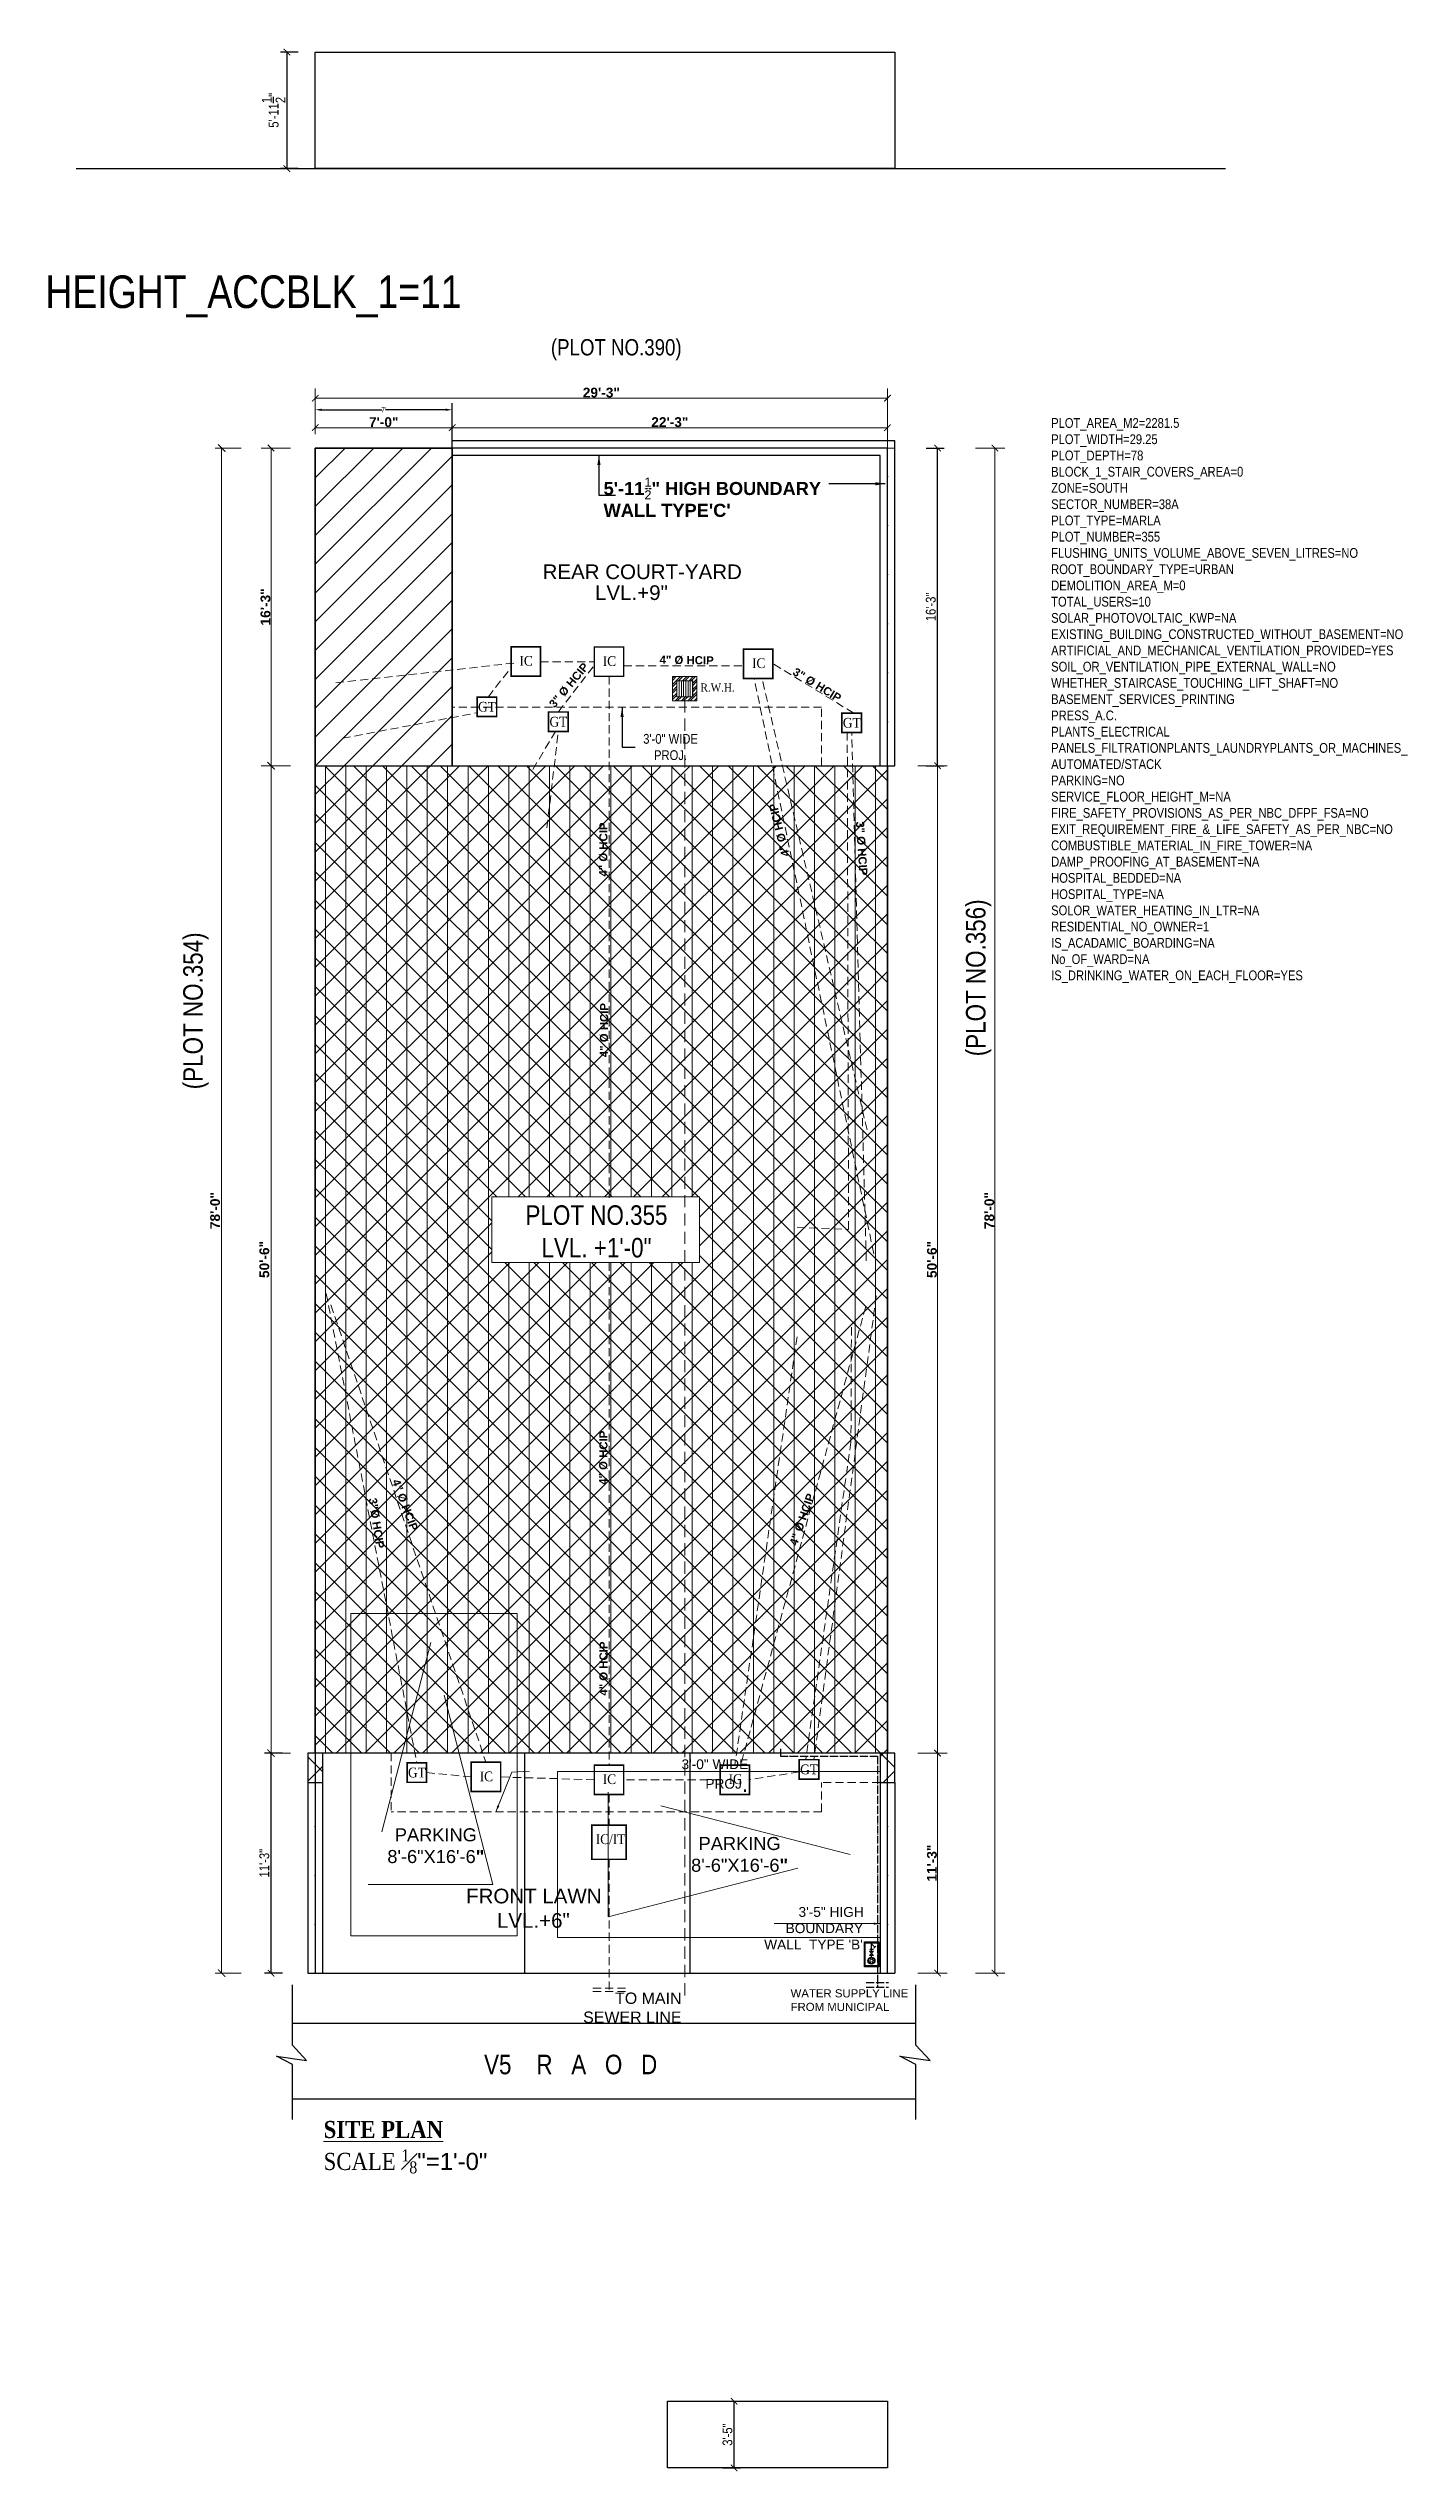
# Model space of a CAD drawing. Header units: feet. Extents: x 12125 to 16886, y -11859 to -10215.
# Drawn here: x 12125 to 12959, y -11859 to -10372 of the extents above; entities that cross this region are included whole.
import ezdxf

# ---------------------------------------------------------------- set-up
doc = ezdxf.new("R2010")
doc.units = ezdxf.units.FT
doc.header["$MEASUREMENT"] = 0
doc.header["$PDMODE"] = 2
for name, pattern in [('ACAD_ISO03W100', [30, 12, -18]), ('ACAD_ISO04W100', [30, 24, -3, 0, -3]), ('DASHED', [0.75, 0.5, -0.25]), ('HIDDEN', [0.375, 0.25, -0.125]), ('HIDDEN2', [0.1875, 0.125, -0.0625])]:
    doc.linetypes.add(name, pattern=pattern)
doc.layers.get('0').update_dxf_attribs({"lineweight": 30})
doc.layers.add('ACCBLK_1', color=7, linetype='Continuous')
doc.layers.add('ACCBLK_1_DIST_BOUNDARY', color=7, linetype='Continuous')
for name, color, linetype, plot in [('BLK_1_COVERED_AREA', 140, 'Continuous', False), ('BLK_1_LVL_0_BLDG_FOOT_PRINT', 1, 'Continuous', False), ('BLK_1_LVL_0_FRONT_SETBACK', 2, 'Continuous', False), ('BLK_1_LVL_0_REAR_SETBACK', 11, 'Continuous', False), ('COMPOUNDWALL', 4, 'Continuous', False), ('PLAN_INFO', 1, 'Continuous', False), ('PLOT_BOUNDARY', 70, 'Continuous', False)]:
    doc.layers.add(name, color=color, linetype=linetype, plot=plot)
for name, color, linetype, lineweight in [('BOUNDARY', 181, 'Continuous', 25), ('center line', 253, 'ACAD_ISO04W100', 5), ('CWS', 94, 'Continuous', 9), ('DIM 01', 7, 'Continuous', 9), ('dimensiom', 35, 'Continuous', 25), ('DOTTED', 15, 'DASHED', 18), ('HATCH', 9, 'Continuous', 20), ('OPEN_PARKING', 7, 'Continuous', 0), ('P-SOIL', 6, 'Continuous', 18), ('P-STORM', 60, 'Continuous', 13), ('P-TEXT', 7, 'Continuous', 13), ('P-WASTE', 130, 'Continuous', 18), ('PL-C.W.S', 90, 'ACAD_ISO04W100', 25), ('PROJ', 30, 'ACAD_ISO03W100', 13), ('pub health ser', 22, 'Continuous', 30), ('SANTRY TEXT', 174, 'Continuous', 9), ('TEXT', 7, 'Continuous', 30), ('TITLE', 5, 'Continuous', 30), ('WALL', 10, 'Continuous', 30), ('WINDOW', 150, 'Continuous', 20)]:
    doc.layers.add(name, color=color, linetype=linetype, lineweight=lineweight)
doc.styles.add('AR. FOOT', font='arialbd.ttf')
doc.styles.add('AR. TEXT 01', font='arialbd.ttf')
doc.styles.add('p.h tex', font='techb___.ttf')
doc.styles.add('PLU', font='times.ttf', dxfattribs={"width": 0.9})
doc.styles.get("Standard").update_dxf_attribs({"font": 'ARIALN.TTF'})
doc.styles.add('TITLE TXT', font='arial.ttf', dxfattribs={"height": 6})
doc.dimstyles.new('DIM 50', dxfattribs={"dimtxt": 6, "dimasz": 3, "dimexe": 6, "dimexo": 4, "dimgap": 0.3125, "dimtad": 1, "dimzin": 3, "dimdsep": 46, "dimlunit": 4, "dimtxsty": 'AR. TEXT 01', "dimblk": 'DOT', "dimcen": 0.09, "dimclrd": 256, "dimclre": 256, "dimclrt": 256, "dimazin": 0, "dimtfac": 0.8, "dimtofl": 0, "dimtmove": 1, "dimatfit": 3, "dimfxl": 6, "dimfxlon": 1, "dimfrac": 1, "dimtolj": 1, "dimtzin": 0, "dimlwd": -1, "dimlwe": -1, "dimarcsym": 1})
doc.dimstyles.get("Standard").update_dxf_attribs({"dimtxt": 6, "dimasz": 4, "dimexe": 4, "dimexo": 4, "dimgap": 1, "dimtad": 1, "dimdec": 1, "dimzin": 3, "dimdsep": 46, "dimlunit": 4, "dimtxsty": 'Standard', "dimblk": 'ARCHTICK', "dimcen": 0.09, "dimadec": 0, "dimazin": 0, "dimtfac": 1.005, "dimtdec": 1, "dimtofl": 0, "dimtmove": 2, "dimatfit": 3, "dimfxl": 4, "dimfxlon": 1, "dimtolj": 1, "dimtzin": 0, "dimarcsym": 0})
doc.dimstyles.new('STANDARD$0', dxfattribs={"dimscale": 0, "dimtxt": 3, "dimasz": 4, "dimexe": 4, "dimexo": 4, "dimgap": 0, "dimtad": 0, "dimdec": 1, "dimlfac": -1, "dimrnd": 0.5, "dimzin": 0, "dimdsep": 46, "dimlunit": 4, "dimtxsty": 'Standard', "dimcen": 0.09375, "dimdle": 6, "dimclrd": 256, "dimclre": 256, "dimclrt": 256, "dimadec": 0, "dimazin": 0, "dimtfac": 1, "dimtdec": 1, "dimtmove": 0, "dimatfit": 3, "dimldrblk": 'OBLIQUE', "dimfxl": 1, "dimtolj": 1, "dimtzin": 0, "dimlwd": -1, "dimlwe": -1, "dimarcsym": 0})
pattern_1 = [(-135, (-196454.782, 74953.631), (8.83883476, -8.83883476), [])]
pattern_2 = [(90, (-196454.782, 74953.631), (-12.5, 0), [])]

msp = doc.modelspace()

# ---------------------------------------------------------------- texts
at = {"layer": 'ACCBLK_1', "insert": (12123.5, -10511.567), "char_height": 20, "attachment_point": 1}
msp.add_mtext_dynamic_manual_height_columns('HEIGHT_ACCBLK_1=11', width=7.71384, gutter_width=5, heights=[0], dxfattribs=at)
at = {"layer": 'CWS', "linetype": 'HIDDEN', "insert": (12580.577, -11563.393), "char_height": 5, "width": 71.70787, "attachment_point": 1, "style": 'p.h tex'}
msp.add_mtext('{\\fArial|b0|i0|c0|p34;WATER SUPPLY LINE \\PFROM MUNICIPAL }', dxfattribs=at)
at = {"layer": 'HATCH', "insert": (12463.724, -10958.092), "char_height": 5, "width": 69.42303, "attachment_point": 3, "rotation": 89.695412, "style": 'AR. FOOT'}
msp.add_mtext('{\\fArial|b1|i0|c0|p34;4" Ø HCIP}', dxfattribs=at)
at = {"layer": 'P-TEXT', "style": 'PLU', "width": 0.9}
for s, p in [('IC', (12414.28, -10751.093)), ('IC', (12465.375, -10751.255)), ('IC', (12556.921, -10752.515)), ('GT', (12388.891, -10779.286)), ('GT', (12432.713, -10788.46)), ('GT', (12612.658, -10789.108)), ('GT', (12345.937, -11433.367)), ('IC', (12389.91, -11435.756)), ('IC', (12465.375, -11437.446)), ('IC', (12542.588, -11437.446)), ('GT', (12586.479, -11431.447)), ('IC/IT', (12461.098, -11474.292))]:
    msp.add_text(s, height=6, dxfattribs=at).set_placement(p)
at = {"layer": 'P-TEXT', "color": 5, "insert": (12525.34, -10761.99), "char_height": 5, "width": 7.97347, "attachment_point": 1, "style": 'PLU'}
msp.add_mtext('R.W.H.', dxfattribs=at)
at = {"layer": 'P-TEXT', "linetype": 'HIDDEN', "insert": (12513.661, -11565.403), "char_height": 7, "width": 61.20306, "attachment_point": 3, "style": 'p.h tex'}
msp.add_mtext('{\\fArial|b0|i0|c0|p34;TO MAIN \\PSEWER LINE}', dxfattribs=at)
at = {"layer": 'PLAN_INFO', "insert": (12740.404, -10599.113), "char_height": 5.9816, "attachment_point": 1}
msp.add_mtext_dynamic_manual_height_columns('PLOT_AREA_M2=2281.5\\PPLOT_WIDTH=29.25\\PPLOT_DEPTH=78\\PBLOCK_1_STAIR_COVERS_AREA=0\\PZONE=SOUTH\\PSECTOR_NUMBER=38A\\PPLOT_TYPE=MARLA\\PPLOT_NUMBER=355\\PFLUSHING_UNITS_VOLUME_ABOVE_SEVEN_LITRES=NO\\PROOT_BOUNDARY_TYPE=URBAN\\PDEMOLITION_AREA_M=0\\PTOTAL_USERS=10\\PSOLAR_PHOTOVOLTAIC_KWP=NA\\PEXISTING_BUILDING_CONSTRUCTED_WITHOUT_BASEMENT=NO\\PARTIFICIAL_AND_MECHANICAL_VENTILATION_PROVIDED=YES\\PSOIL_OR_VENTILATION_PIPE_EXTERNAL_WALL=NO\\PWHETHER_STAIRCASE_TOUCHING_LIFT_SHAFT=NO\\PBASEMENT_SERVICES_PRINTING PRESS_A.C. PLANTS_ELECTRICAL PANELS_FILTRATIONPLANTS_LAUNDRYPLANTS_OR_MACHINES_ AUTOMATED/STACK PARKING=NO\\PSERVICE_FLOOR_HEIGHT_M=NA\\PFIRE_SAFETY_PROVISIONS_AS_PER_NBC_DFPF_FSA=NO\\PEXIT_REQUIREMENT_FIRE_&_LIFE_SAFETY_AS_PER_NBC=NO\\PCOMBUSTIBLE_MATERIAL_IN_FIRE_TOWER=NA\\PDAMP_PROOFING_AT_BASEMENT=NA\\PHOSPITAL_BEDDED=NA  \\PHOSPITAL_TYPE=NA\\PSOLOR_WATER_HEATING_IN_LTR=NA\\PRESIDENTIAL_NO_OWNER=1\\PIS_ACADAMIC_BOARDING=NA\\PNo_OF_WARD=NA  \\PIS_DRINKING_WATER_ON_EACH_FLOOR=YES', width=89.99066, gutter_width=5, heights=[373.899], dxfattribs=at)
at = {"layer": 'SANTRY TEXT', "ltscale": 12, "char_height": 5, "width": 69.42303, "attachment_point": 3, "style": 'AR. FOOT'}
for s, insert, rotation in [('{\\fArial|b1|i0|c0|p34;3" Ø HCIP}', (12453.25, -10748.719), 50.102184), ('{\\fArial|b1|i0|c0|p34;4" Ø HCIP}', (12533.45, -10745.346), 359.217632), ('{\\fArial|b1|i0|c0|p34;3" Ø HCIP}', (12612.262, -10769.369), 328.335666), ('{\\fArial|b1|i0|c0|p34;4" Ø HCIP}', (12567.262, -10836.428), 103.720429), ('{\\fArial|b1|i0|c0|p34;4" Ø HCIP}', (12463.288, -10847.27), 89.695412), ('{\\fArial|b1|i0|c0|p34;3" Ø HCIP}', (12627.857, -10879.589), 273.896026), ('{\\fArial|b1|i0|c0|p34;4" Ø HCIP}', (12463.285, -11220.579), 89.695412), ('{\\fArial|b1|i0|c0|p34;4" Ø HCIP}', (12352.341, -11280.846), 290.523487), ('3"Ø HCIP', (12331.479, -11292.382), 278.808078), ('{\\fArial|b1|i0|c0|p34;4" Ø HCIP}', (12590.65, -11258.548), 70.7968), ('{\\fArial|b1|i0|c0|p34;4" Ø HCIP}', (12463.388, -11349.972), 89.695412)]:
    msp.add_mtext(s, dxfattribs=dict(at, insert=insert, rotation=rotation))
at = {"layer": 'TEXT', "linetype": 'HIDDEN2'}
for s, insert, char_height, width, attachment_point in [('\\A1;(PLOT NO.390)', (12433.547, -10550.657), 10, 119.45601, 1), ('\\A1;{\\fArial|b1|i0|c0|p34;\\H2x;5\'-11\\fArial|b0|i0|c0|p0;{\\H0.7x;\\S1/2;}\\fArial|b1|i0|c0|p34;" HIGH BOUNDARY WALL TYPE\'C\'}', (12465.872, -10635.607, -0.904), 4, 155.58129, 1), ('\\A1;{\\fArial|b0|i0|c0|p34;REAR COURT-YARD}', (12489.576, -10688.933), 9, 262.31216, 2), ('\\A1;{\\fArial|b0|i0|c0|p34;LVL.+9"}', (12482.958, -10701.76), 9, 100.11875, 2), ('\\A1;{\\fArial|b0|i0|c0|p34;\\H0.8x;PARKING\\P8\'-6"X16\'-6\\fArial|b1|i0|c0|p34;"}', (12362.973, -11464.6), 10, 54.73087, 2), ('\\A1;{\\fArial|b0|i0|c0|p34;\\H0.8x;PARKING\\P8\'-6"X16\'-6\\fArial|b1|i0|c0|p34;"}', (12549.323, -11469.945), 10, 54.73087, 2), ('\\A1;\\pi18.31433;{\\fArial|b0|i0|c0|p34;\\H0.9x;FRONT LAWN\\P\\pi37.2659;LVL.+6"}', (12363.208, -11501.673), 10, 117.68392, 1), ('V5    R   A   O   D', (12392.563, -11603.568), 12, 157.57936, 1)]:
    msp.add_mtext(s, dxfattribs=dict(at, insert=insert, char_height=char_height, width=width, attachment_point=attachment_point))
at = {"layer": 'TEXT', "ltscale": 10, "insert": (12506.944, -10809.059), "char_height": 6, "width": 51.84599, "attachment_point": 8}
msp.add_mtext('\\A1;3\'-0" WIDE PROJ.', dxfattribs=at)
at = {"layer": 'TEXT', "linetype": 'HIDDEN2', "char_height": 12, "width": 147.71007, "attachment_point": 1, "rotation": 90}
for s, insert in [('\\A1;(PLOT NO.356)', (12688.137, -10990.767)), ('\\A1;(PLOT NO.354)', (12208.023, -11011.037))]:
    msp.add_mtext(s, dxfattribs=dict(at, insert=insert))
at = {"layer": 'TEXT'}
for s, insert, char_height, width, attachment_point in [('\\A1;PLOT NO.355\\PLVL. +1\'-0"', (12461.521, -11082.253), 12, 152.44783, 2), ('\\A1;{\\fArial|b0|i0|c0|p34;\\H0.5x;3\'-0" WIDE\\P PROJ\\H1.6666x;.}', (12554.565, -11422.306), 12, 140.97189, 3), ('\\A1;\\pi61.35313,t79.35313;{\\fArial|b0|i0|c0|p34;\\H0.6667x;3\'-5" HIGH \\P\\pi53.47416,t71.47416;BOUNDARY \\P\\pi40.29887,t58.29887;WALL  TYPE \'B\'}', (12524.092, -11512.954), 9, 100.30187, 1)]:
    msp.add_mtext(s, dxfattribs=dict(at, insert=insert, char_height=char_height, width=width, attachment_point=attachment_point))
at = {"layer": 'TITLE', "lineweight": 18, "insert": (12294.157, -11644.208, 0.904), "char_height": 10.5, "width": 151.7545, "attachment_point": 1, "style": 'TITLE TXT'}
msp.add_mtext('\\A1;{\\fGaramond|b1|i0|c0|p18;\\LSITE PLAN \\P\\fGaramond|b0|i0|c0|p18;\\lSCALE {\\H0.7x;\\S1#8;}\\fArial|b0|i0|c0|p0;\\H1.0003x;"=1\'-0"}', dxfattribs=at)

# ---------------------------------------------------------------- blocks, each defined once
blk = doc.blocks.new('_ArchTick')
at = {"color": 0, "linetype": 'ByBlock', "const_width": 0.15}
blk.add_lwpolyline([(-0.5, -0.5), (0.5, 0.5)], dxfattribs=at)
blk = doc.blocks.new('*D390')
at = {"layer": 'COMPOUNDWALL', "color": 0, "lineweight": -2, "transparency": 16777216}
for p, q in [((12278.6, -10374.5), (12267.6, -10374.5)), ((12271.6, -10374.5), (12271.6, -10446)), ((12278.6, -10446), (12267.6, -10446))]:
    blk.add_line(p, q, dxfattribs=at)
at = {"layer": 'Defpoints', "color": 0, "transparency": 16777216}
for p in [(12644.5, -10374.5), (12271.6, -10446), (12289, -10446)]:
    blk.add_point(p, dxfattribs=at)
at = {"layer": 'COMPOUNDWALL', "color": 0, "lineweight": -2, "transparency": 16777216, "xscale": 4, "yscale": 4, "zscale": 4}
for p, rotation in [((12271.6, -10374.5), 90), ((12271.6, -10446), 270)]:
    blk.add_blockref('_ArchTick', p, dxfattribs=dict(at, rotation=rotation))
at = {"layer": 'COMPOUNDWALL', "color": 0, "transparency": 16777216, "insert": (12263.5, -10410.2), "char_height": 6, "attachment_point": 5, "rotation": 90}
blk.add_mtext('\\A1;5\'-11{\\H1.005x;\\S1/2;}"', dxfattribs=at)
blk = doc.blocks.new('*D391')
at = {"layer": 'COMPOUNDWALL', "color": 0, "lineweight": -2, "transparency": 16777216}
for p, q in [((12538.9, -11816.2), (12549.9, -11816.2)), ((12545.9, -11857.2), (12545.9, -11816.2)), ((12538.9, -11857.2), (12549.9, -11857.2))]:
    blk.add_line(p, q, dxfattribs=at)
at = {"layer": 'Defpoints', "color": 0, "transparency": 16777216}
for p in [(12514.7, -11816.2), (12545.9, -11816.2), (12514.7, -11857.2)]:
    blk.add_point(p, dxfattribs=at)
at = {"layer": 'COMPOUNDWALL', "color": 0, "lineweight": -2, "transparency": 16777216, "xscale": 4, "yscale": 4, "zscale": 4}
for p, rotation in [((12545.9, -11816.2), 90), ((12545.9, -11857.2), 270)]:
    blk.add_blockref('_ArchTick', p, dxfattribs=dict(at, rotation=rotation))
at = {"layer": 'COMPOUNDWALL', "color": 0, "transparency": 16777216, "insert": (12541.9, -11836.7), "char_height": 6, "attachment_point": 5, "rotation": 90}
blk.add_mtext('\\A1;3\'-5"', dxfattribs=at)
blk = doc.blocks.new('*D392')
at = {"layer": 'Defpoints', "color": 0, "transparency": 16777216}
for p in [(12289, -10605), (12289, -10613), (12373, -10613)]:
    blk.add_point(p, dxfattribs=at)
at = {"layer": 'DIM 01', "transparency": 16777216}
for p, q in [((12289, -10609), (12289, -10599)), ((12373, -10609), (12373, -10599)), ((12373, -10605), (12289, -10605))]:
    blk.add_line(p, q, dxfattribs=at)
at = {"layer": 'DIM 01', "transparency": 16777216, "xscale": 4, "yscale": 4, "zscale": 4, "rotation": 180}
blk.add_blockref('_ArchTick', (12289, -10605), dxfattribs=at)
at = {"layer": 'DIM 01', "transparency": 16777216, "xscale": 4, "yscale": 4, "zscale": 4}
blk.add_blockref('_ArchTick', (12373, -10605), dxfattribs=at)
at = {"layer": 'DIM 01', "transparency": 16777216, "insert": (12331, -10601.6), "char_height": 6, "attachment_point": 5, "style": 'AR. TEXT 01'}
blk.add_mtext('\\A1;7\'-0"', dxfattribs=at)
blk = doc.blocks.new('_Dot')
at = {"color": 0, "linetype": 'ByBlock', "lineweight": -2}
blk.add_line((-0.5, 0), (-1, 0), dxfattribs=at)
at = {"color": 0, "linetype": 'ByBlock', "const_width": 0.5}
blk.add_lwpolyline([(-0.25, 0, 1), (0.25, 0, 1)], format="xyb", close=True, dxfattribs=at)
blk = doc.blocks.new('*D393')
at = {"layer": 'Defpoints', "color": 0, "transparency": 16777216}
for p in [(12373, -10613), (12640, -10605), (12640, -10617.5)]:
    blk.add_point(p, dxfattribs=at)
at = {"layer": 'DIM 01', "transparency": 16777216}
for p, q in [((12373, -10609), (12373, -10599)), ((12640, -10613.5), (12640, -10599)), ((12373, -10605), (12640, -10605))]:
    blk.add_line(p, q, dxfattribs=at)
at = {"layer": 'DIM 01', "transparency": 16777216, "xscale": 4, "yscale": 4, "zscale": 4, "rotation": 180}
blk.add_blockref('_ArchTick', (12373, -10605), dxfattribs=at)
at = {"layer": 'DIM 01', "transparency": 16777216, "xscale": 4, "yscale": 4, "zscale": 4}
blk.add_blockref('_ArchTick', (12640, -10605), dxfattribs=at)
at = {"layer": 'DIM 01', "transparency": 16777216, "insert": (12506.5, -10601.6), "char_height": 6, "attachment_point": 5, "style": 'AR. TEXT 01'}
blk.add_mtext('\\A1;22\'-3"', dxfattribs=at)
blk = doc.blocks.new('*D394')
at = {"layer": 'Defpoints', "color": 0, "transparency": 16777216}
for p in [(12640, -10586.9), (12289, -10647.8), (12640, -10657.6)]:
    blk.add_point(p, dxfattribs=at)
at = {"layer": 'DIM 01', "transparency": 16777216}
for p, q in [((12289, -10598.9), (12289, -10580.9)), ((12289, -10586.9), (12640, -10586.9)), ((12640, -10598.9), (12640, -10580.9))]:
    blk.add_line(p, q, dxfattribs=at)
at = {"layer": 'DIM 01', "transparency": 16777216, "xscale": 4, "yscale": 4, "zscale": 4, "rotation": 180}
blk.add_blockref('_ArchTick', (12289, -10586.9), dxfattribs=at)
at = {"layer": 'DIM 01', "transparency": 16777216, "xscale": 4, "yscale": 4, "zscale": 4}
blk.add_blockref('_ArchTick', (12640, -10586.9), dxfattribs=at)
at = {"layer": 'DIM 01', "transparency": 16777216, "insert": (12464.5, -10583.5), "char_height": 6, "attachment_point": 5, "style": 'AR. TEXT 01'}
blk.add_mtext('\\A1;29\'-3"', dxfattribs=at)
blk = doc.blocks.new('*D395')
at = {"layer": 'Defpoints', "color": 0, "transparency": 16777216}
for p in [(12331, -10617.5), (12231.6, -11553.5), (12465, -11553.5)]:
    blk.add_point(p, dxfattribs=at)
at = {"layer": 'DIM 01', "transparency": 16777216}
for p, q in [((12243.6, -10617.5), (12227.6, -10617.5)), ((12231.6, -10617.5), (12231.6, -11553.5)), ((12243.6, -11553.5), (12227.6, -11553.5))]:
    blk.add_line(p, q, dxfattribs=at)
at = {"layer": 'DIM 01', "transparency": 16777216, "xscale": 4.5, "yscale": 4.5, "zscale": 4.5}
for p, rotation in [((12231.6, -10617.5), 90), ((12231.6, -11553.5), 270)]:
    blk.add_blockref('_ArchTick', p, dxfattribs=dict(at, rotation=rotation))
at = {"layer": 'DIM 01', "transparency": 16777216, "insert": (12227.6, -11085.5), "char_height": 6, "attachment_point": 5, "rotation": 90, "style": 'AR. TEXT 01'}
blk.add_mtext('\\A1;78\'-0"', dxfattribs=at)
blk = doc.blocks.new('*D396')
at = {"layer": 'BLK_1_LVL_0_FRONT_SETBACK', "color": 0, "lineweight": -2, "transparency": 16777216}
for p, q in [((12268.9, -11418.5), (12257.9, -11418.5)), ((12261.9, -11553.5), (12261.9, -11418.5)), ((12268.9, -11553.5), (12257.9, -11553.5))]:
    blk.add_line(p, q, dxfattribs=at)
at = {"layer": 'Defpoints', "color": 0, "transparency": 16777216}
for p in [(12261.9, -11418.5), (12304.8, -11418.5), (12304.8, -11553.5)]:
    blk.add_point(p, dxfattribs=at)
at = {"layer": 'BLK_1_LVL_0_FRONT_SETBACK', "color": 0, "lineweight": -2, "transparency": 16777216, "xscale": 4, "yscale": 4, "zscale": 4}
for p, rotation in [((12261.9, -11418.5), 90), ((12261.9, -11553.5), 270)]:
    blk.add_blockref('_ArchTick', p, dxfattribs=dict(at, rotation=rotation))
at = {"layer": 'BLK_1_LVL_0_FRONT_SETBACK', "color": 0, "transparency": 16777216, "insert": (12257.8, -11486), "char_height": 6, "attachment_point": 5, "rotation": 90}
blk.add_mtext('\\A1;11\'-3"', dxfattribs=at)
blk = doc.blocks.new('*D397')
at = {"layer": 'Defpoints', "color": 0, "transparency": 16777216}
for p in [(12261.9, -10812.5), (12373, -10812.5), (12314.5, -11418.5)]:
    blk.add_point(p, dxfattribs=at)
at = {"layer": 'DIM 01', "transparency": 16777216}
for p, q in [((12273.9, -10812.5), (12257.9, -10812.5)), ((12261.9, -11418.5), (12261.9, -10812.5)), ((12273.9, -11418.5), (12257.9, -11418.5))]:
    blk.add_line(p, q, dxfattribs=at)
at = {"layer": 'DIM 01', "transparency": 16777216, "xscale": 4.5, "yscale": 4.5, "zscale": 4.5}
for p, rotation in [((12261.9, -10812.5), 90), ((12261.9, -11418.5), 270)]:
    blk.add_blockref('_ArchTick', p, dxfattribs=dict(at, rotation=rotation))
at = {"layer": 'DIM 01', "transparency": 16777216, "insert": (12257.8, -11115.5), "char_height": 6, "attachment_point": 5, "rotation": 90, "style": 'AR. TEXT 01'}
blk.add_mtext('\\A1;{\\fArial|b1|i0|c0|p34;50\'-6"}', dxfattribs=at)
blk = doc.blocks.new('*D398')
at = {"layer": 'Defpoints', "color": 0, "transparency": 16777216}
for p in [(12261.9, -10617.5), (12331, -10617.5), (12373, -10812.5)]:
    blk.add_point(p, dxfattribs=at)
at = {"layer": 'DIM 01', "transparency": 16777216}
for p, q in [((12273.9, -10617.5), (12255.9, -10617.5)), ((12261.9, -10812.5), (12261.9, -10617.5)), ((12273.9, -10812.5), (12255.9, -10812.5))]:
    blk.add_line(p, q, dxfattribs=at)
at = {"layer": 'DIM 01', "transparency": 16777216, "xscale": 4, "yscale": 4, "zscale": 4}
for p, rotation in [((12261.9, -10617.5), 90), ((12261.9, -10812.5), 270)]:
    blk.add_blockref('_ArchTick', p, dxfattribs=dict(at, rotation=rotation))
at = {"layer": 'DIM 01', "transparency": 16777216, "insert": (12258.5, -10715), "char_height": 6, "attachment_point": 5, "rotation": 90, "style": 'AR. TEXT 01'}
blk.add_mtext('\\A1;16\'-3"', dxfattribs=at)
blk = doc.blocks.new('*D399')
at = {"layer": 'Defpoints', "color": 0, "transparency": 16777216}
for p in [(12617.1, -11418.5), (12670.7, -11418.5), (12617.1, -11553.5)]:
    blk.add_point(p, dxfattribs=at)
at = {"layer": 'DIM 01', "transparency": 16777216}
for p, q in [((12658.7, -11418.5), (12676.7, -11418.5)), ((12670.7, -11553.5), (12670.7, -11418.5)), ((12658.7, -11553.5), (12676.7, -11553.5))]:
    blk.add_line(p, q, dxfattribs=at)
at = {"layer": 'DIM 01', "transparency": 16777216, "xscale": 4, "yscale": 4, "zscale": 4}
for p, rotation in [((12670.7, -11418.5), 90), ((12670.7, -11553.5), 270)]:
    blk.add_blockref('_ArchTick', p, dxfattribs=dict(at, rotation=rotation))
at = {"layer": 'DIM 01', "transparency": 16777216, "insert": (12667.3, -11486), "char_height": 6, "attachment_point": 5, "rotation": 90, "style": 'AR. TEXT 01'}
blk.add_mtext('\\A1;11\'-3"', dxfattribs=at)
blk = doc.blocks.new('*D400')
at = {"layer": 'Defpoints', "color": 0, "transparency": 16777216}
for p in [(12599.5, -10812.5), (12670.7, -10812.5), (12617.1, -11418.5)]:
    blk.add_point(p, dxfattribs=at)
at = {"layer": 'DIM 01', "transparency": 16777216}
for p, q in [((12658.7, -10812.5), (12676.7, -10812.5)), ((12670.7, -11418.5), (12670.7, -10812.5)), ((12658.7, -11418.5), (12676.7, -11418.5))]:
    blk.add_line(p, q, dxfattribs=at)
at = {"layer": 'DIM 01', "transparency": 16777216, "xscale": 4, "yscale": 4, "zscale": 4}
for p, rotation in [((12670.7, -10812.5), 90), ((12670.7, -11418.5), 270)]:
    blk.add_blockref('_ArchTick', p, dxfattribs=dict(at, rotation=rotation))
at = {"layer": 'DIM 01', "transparency": 16777216, "insert": (12667.3, -11115.5), "char_height": 6, "attachment_point": 5, "rotation": 90, "style": 'AR. TEXT 01'}
blk.add_mtext('\\A1;50\'-6"', dxfattribs=at)
blk = doc.blocks.new('*D401')
at = {"layer": 'BLK_1_LVL_0_REAR_SETBACK', "color": 0, "lineweight": -2, "transparency": 16777216}
for p, q in [((12663.7, -10617.5), (12674.7, -10617.5)), ((12670.7, -10812.5), (12670.7, -10617.5)), ((12663.7, -10812.5), (12674.7, -10812.5))]:
    blk.add_line(p, q, dxfattribs=at)
at = {"layer": 'Defpoints', "color": 0, "transparency": 16777216}
for p in [(12624, -10617.5), (12670.7, -10617.5), (12599.5, -10812.5)]:
    blk.add_point(p, dxfattribs=at)
at = {"layer": 'BLK_1_LVL_0_REAR_SETBACK', "color": 0, "lineweight": -2, "transparency": 16777216, "xscale": 4, "yscale": 4, "zscale": 4}
for p, rotation in [((12670.7, -10617.5), 90), ((12670.7, -10812.5), 270)]:
    blk.add_blockref('_ArchTick', p, dxfattribs=dict(at, rotation=rotation))
at = {"layer": 'BLK_1_LVL_0_REAR_SETBACK', "color": 0, "transparency": 16777216, "insert": (12666.6, -10715), "char_height": 6, "attachment_point": 5, "rotation": 90}
blk.add_mtext('\\A1;16\'-3"', dxfattribs=at)
blk = doc.blocks.new('*D402')
at = {"layer": 'Defpoints', "color": 0, "transparency": 16777216}
for p in [(12574.2, -10617.5), (12705.9, -10617.5), (12608.3, -11553.5)]:
    blk.add_point(p, dxfattribs=at)
at = {"layer": 'DIM 01', "transparency": 16777216}
for p, q in [((12693.9, -10617.5), (12711.9, -10617.5)), ((12705.9, -11553.5), (12705.9, -10617.5)), ((12693.9, -11553.5), (12711.9, -11553.5))]:
    blk.add_line(p, q, dxfattribs=at)
at = {"layer": 'DIM 01', "transparency": 16777216, "xscale": 4, "yscale": 4, "zscale": 4}
for p, rotation in [((12705.9, -10617.5), 90), ((12705.9, -11553.5), 270)]:
    blk.add_blockref('_ArchTick', p, dxfattribs=dict(at, rotation=rotation))
at = {"layer": 'DIM 01', "transparency": 16777216, "insert": (12702.5, -11085.5), "char_height": 6, "attachment_point": 5, "rotation": 90, "style": 'AR. TEXT 01'}
blk.add_mtext('\\A1;78\'-0"', dxfattribs=at)
blk = doc.blocks.new('4Y')
at = {"layer": 'PROJ', "color": 0, "ltscale": 10}
for p, q in [((76631.1, -41976.3), (76592.8, -42124.8)), ((76669.3, -42124.8), (76631.1, -41976.3)), ((76592.8, -42124.8), (76669.3, -42124.8))]:
    blk.add_line(p, q, dxfattribs=at)
blk = doc.blocks.new('12H')
at = {"layer": 'CWS', "lineweight": 25, "ltscale": 45}
for p, q in [((-419.86, -5973.19), (-421.23, -5974.67)), ((-421.23, -5973.19), (-419.86, -5974.67)), ((-421.07, -5972.49), (-419.91, -5972.49)), ((-420.55, -5973.19), (-420.55, -5970.35)), ((-420.55, -5970.76), (-419.41, -5971.86)), ((-419.78, -5972.24), (-419.04, -5971.48)), ((-421.45, -5976.48), (-420.9, -5976.47)), ((-421.45, -5976.48), (-420.9, -5976.47)), ((-421.01, -5975.69), (-420.73, -5976.16)), ((-421.01, -5975.69), (-420.73, -5976.16)), ((-420.99, -5977.25), (-420.72, -5976.77)), ((-420.99, -5977.25), (-420.72, -5976.77)), ((-420.55, -5975.28), (-420.55, -5974.67)), ((-420.11, -5975.67), (-420.37, -5976.15)), ((-420.11, -5975.67), (-420.37, -5976.15)), ((-420.08, -5977.24), (-420.36, -5976.77)), ((-420.08, -5977.24), (-420.36, -5976.77)), ((-419.64, -5976.45), (-420.19, -5976.46)), ((-419.64, -5976.45), (-420.19, -5976.46))]:
    blk.add_line(p, q, dxfattribs=at)
for points in [[(-422.96, -5978.53), (-422.96, -5970.03), (-418.09, -5970.03), (-418.09, -5978.53)], [(-422.64, -5978.21), (-422.64, -5970.35), (-418.4, -5970.35), (-418.4, -5978.21)]]:
    blk.add_lwpolyline(points, close=True, dxfattribs=at)
for points in [[(-421.23, -5973.19), (-419.86, -5973.19)], [(-419.86, -5974.67), (-421.23, -5974.67)]]:
    blk.add_lwpolyline(points, dxfattribs=at)
for radius in [1.19, 1.02]:
    blk.add_circle((-420.55, -5976.46), radius, dxfattribs=at)
blk = doc.blocks.new('fr df')
at = {"layer": 'P-STORM'}
h = blk.add_hatch(dxfattribs=at)
h.set_pattern_fill('STEEL', color=8, scale=1.014706, angle=-90, style=0)
h.set_pattern_definition([(315, (0, 0), (0.089688176, 0.089688176), []), (315, (0.06342, 0), (0.089688176, 0.089688176), [])])
h.paths.add_polyline_path([(552.252, -1363.059), (552.252, -1363.749), (552.942, -1363.749), (552.942, -1363.059)])
h.paths.add_polyline_path([(552.825, -1363.176), (552.825, -1363.633), (552.368, -1363.633), (552.368, -1363.176)], flags=16)
h = blk.add_hatch(dxfattribs=at)
h.set_pattern_fill('LINE', color=8, scale=0.5, angle=270, style=0)
h.paths.add_polyline_path([(552.368, -1363.633), (552.825, -1363.633), (552.825, -1363.176), (552.368, -1363.176)])
at = {"layer": 'P-STORM', "lineweight": 15}
for points in [[(552.252, -1363.059), (552.252, -1363.749), (552.942, -1363.749), (552.942, -1363.059)], [(552.368, -1363.176), (552.368, -1363.633), (552.825, -1363.633), (552.825, -1363.176)]]:
    blk.add_lwpolyline(points, close=True, dxfattribs=at)
blk = doc.blocks.new('*D459')
at = {"layer": 'ACCBLK_1_DIST_BOUNDARY', "transparency": 16777216}
for p, q in [((12293, -10594), (12329.9, -10594)), ((12369, -10594), (12332.2, -10594)), ((12373, -10613.5), (12373, -10590))]:
    blk.add_line(p, q, dxfattribs=at)
for points in [[(12293, -10593.3), (12293, -10594.7), (12289, -10594)], [(12369, -10593.3), (12369, -10594.7), (12373, -10594)]]:
    blk.add_solid(points, dxfattribs=at)
at = {"layer": 'Defpoints', "color": 0, "transparency": 16777216}
for p in [(12289, -10594), (12289, -10594), (12373, -10617.5)]:
    blk.add_point(p, dxfattribs=at)
at = {"layer": 'ACCBLK_1_DIST_BOUNDARY', "transparency": 16777216, "insert": (12331, -10594), "char_height": 3, "attachment_point": 5}
blk.add_mtext("\\A1;7'", dxfattribs=at)
blk = doc.blocks.new('_Oblique')
at = {"layer": 'dimensiom', "color": 0, "lineweight": -2}
blk.add_line((-0.5, -0.5), (0.5, 0.5), dxfattribs=at)

# ---------------------------------------------------------------- dimensions: what is measured, and where the dimension line sits
at = {"layer": 'ACCBLK_1_DIST_BOUNDARY'}
dim = msp.add_linear_dim(base=(12289.034, -10593.994), p1=(12373.034, -10617.483), p2=(12289.034, -10593.994), dimstyle='STANDARD$0', override={"dimscale": 1}, dxfattribs=at)
dim.commit()
dim.dimension.update_dxf_attribs({"geometry": '*D459', "text_midpoint": (12331.034, -10593.994)})
at = {"layer": 'BLK_1_LVL_0_FRONT_SETBACK', "color": 2}
dim = msp.add_linear_dim(base=(12261.897, -11418.483), p1=(12304.808, -11553.483), p2=(12304.808, -11418.483), angle=90, dimstyle='Standard', override={"dimfxl": 7}, dxfattribs=at)
dim.commit()
dim.dimension.update_dxf_attribs({"geometry": '*D396', "text_midpoint": (12257.834, -11485.983)})
at = {"layer": 'BLK_1_LVL_0_REAR_SETBACK', "color": 2}
dim = msp.add_linear_dim(base=(12670.708, -10617.483), p1=(12599.534, -10812.483), p2=(12623.955, -10617.483), angle=90, dimstyle='Standard', override={"dimfxl": 7}, dxfattribs=at)
dim.commit()
dim.dimension.update_dxf_attribs({"geometry": '*D401', "text_midpoint": (12666.645, -10714.983)})
at = {"layer": 'COMPOUNDWALL', "color": 2}
dim = msp.add_linear_dim(base=(12271.586, -10445.968), p1=(12644.534, -10374.468), p2=(12289.034, -10445.968), angle=90, dimstyle='Standard', override={"dimfxl": 7}, dxfattribs=at)
dim.commit()
dim.dimension.update_dxf_attribs({"geometry": '*D390', "text_midpoint": (12263.475, -10410.218)})
at = {"layer": 'COMPOUNDWALL', "color": 1}
dim = msp.add_linear_dim(base=(12545.922, -11816.18), p1=(12514.652, -11857.177), p2=(12514.652, -11816.18), angle=90, dimstyle='Standard', override={"dimfxl": 7}, dxfattribs=at)
dim.commit()
dim.dimension.update_dxf_attribs({"geometry": '*D391', "text_midpoint": (12541.858, -11836.679)})
at = {"layer": 'DIM 01'}
for base, p1, p2, picture, middle in [((12640.034, -10586.89), (12289.034, -10647.78), (12640.034, -10657.622), '*D394', (12464.534, -10583.512)), ((12289.034, -10604.983), (12373.034, -10612.983), (12289.034, -10612.983), '*D392', (12331.034, -10601.611)), ((12640.034, -10604.983), (12373.034, -10612.983), (12640.034, -10617.483), '*D393', (12506.534, -10601.611))]:
    dim = msp.add_linear_dim(base=base, p1=p1, p2=p2, dimstyle='DIM 50', override={"dimtxt": 6, "dimasz": 4, "dimlfac": 1, "dimblk1": 'ArchTick', "dimblk2": 'ArchTick', "dimsah": 1, "dimfxl": 12}, dxfattribs=at)
    dim.commit()
    dim.dimension.update_dxf_attribs({"geometry": picture, "text_midpoint": middle})
for base, p1, p2, override, picture, middle in [((12231.618, -11553.483), (12331.034, -10617.483), (12465.037, -11553.483), {"dimasz": 4.5, "dimexe": 4, "dimgap": 1, "dimlfac": 1, "dimblk1": 'ArchTick', "dimblk2": 'ArchTick', "dimsah": 1, "dimfxl": 12}, '*D395', (12227.552, -11085.483)), ((12261.897, -10617.483), (12373.034, -10812.483), (12331.034, -10617.483), {"dimtxt": 6, "dimasz": 4, "dimlfac": 1, "dimblk1": 'ArchTick', "dimblk2": 'ArchTick', "dimsah": 1, "dimfxl": 12}, '*D398', (12258.524, -10714.983)), ((12705.886, -10617.483), (12608.28, -11553.483), (12574.24, -10617.483), {"dimtxt": 6, "dimasz": 4, "dimlfac": 1, "dimblk1": 'ArchTick', "dimblk2": 'ArchTick', "dimsah": 1, "dimfxl": 12}, '*D402', (12702.507, -11085.483)), ((12670.708, -10812.483), (12617.101, -11418.483), (12599.534, -10812.483), {"dimtxt": 6, "dimasz": 4, "dimlfac": 1, "dimblk1": 'ArchTick', "dimblk2": 'ArchTick', "dimsah": 1, "dimfxl": 12}, '*D400', (12667.335, -11115.483)), ((12670.708, -11418.483), (12617.101, -11553.483), (12617.101, -11418.483), {"dimtxt": 6, "dimasz": 4, "dimlfac": 1, "dimblk1": 'ArchTick', "dimblk2": 'ArchTick', "dimsah": 1, "dimfxl": 12}, '*D399', (12667.335, -11485.983))]:
    dim = msp.add_linear_dim(base=base, p1=p1, p2=p2, angle=90, dimstyle='DIM 50', override=override, dxfattribs=at)
    dim.commit()
    dim.dimension.update_dxf_attribs({"geometry": picture, "text_midpoint": middle})
dim = msp.add_linear_dim(base=(12261.897, -10812.483), p1=(12314.534, -11418.483), p2=(12373.034, -10812.483), angle=90, text='{\\fArial|b1|i0|c0|p34;<>}', dimstyle='DIM 50', override={"dimasz": 4.5, "dimexe": 4, "dimgap": 1, "dimlfac": 1, "dimblk1": 'ArchTick', "dimblk2": 'ArchTick', "dimsah": 1, "dimfxl": 12}, dxfattribs=at)
dim.commit()
dim.dimension.update_dxf_attribs({"geometry": '*D397', "text_midpoint": (12257.837, -11115.483)})

# ---------------------------------------------------------------- hatches: boundary and pattern name
at = {"layer": 'HATCH'}
h = msp.add_hatch(dxfattribs=at)
h.set_pattern_fill('ANSI31', color=256, scale=100, angle=180, style=0)
h.set_pattern_definition(pattern_1)
h.paths.add_polyline_path([(12373.034, -10812.483), (12373.034, -10622.003), (12373.034, -10622.003), (12373.034, -10621.983), (12373.034, -10621.983), (12373.034, -10621.963), (12373.034, -10621.963), (12373.034, -10617.483), (12373.034, -10617.483), (12289.034, -10617.483), (12289.034, -10617.483), (12289.034, -10812.483), (12289.034, -10812.483)])
h = msp.add_hatch(dxfattribs=at)
h.set_pattern_fill('ANSI31', color=256, scale=100, angle=180, style=0)
h.set_pattern_definition(pattern_1)
h.paths.add_polyline_path([(12469.199, -10812.483), (12373.034, -10812.483), (12289.034, -10812.483), (12289.034, -11418.483), (12284.534, -11418.483), (12284.534, -11436.483), (12293.534, -11436.483), (12293.534, -11418.483), (12469.199, -11418.483), (12469.199, -11117.425), (12397.385, -11117.425), (12397.385, -11077.018), (12469.199, -11077.018)])
h.paths.add_polyline_path([(12569.393, -10812.483), (12469.199, -10812.483), (12469.199, -11077.018), (12524.713, -11077.018), (12524.713, -11117.425), (12469.199, -11117.425), (12469.199, -11418.483), (12552.016, -11418.483), (12617.808, -11176.861), (12617.608, -11227.582), (12590.403, -11418.483), (12635.534, -11418.483), (12635.534, -11436.483), (12644.534, -11436.483), (12644.534, -11418.483), (12640.034, -11418.483), (12640.034, -10812.483), (12635.534, -10812.483), (12618.617, -10812.483), (12626.171, -11085.785)])
h.paths.add_polyline_path([(12615.399, -10812.483), (12575.527, -10812.483), (12615.842, -10985.866)], flags=16)
h.paths.add_polyline_path([(12575.527, -10812.483), (12569.393, -10812.483), (12615.972, -11036.692), (12615.842, -10985.866)], flags=17)
h.paths.add_polyline_path([(12618.617, -10812.483), (12615.399, -10812.483), (12615.842, -10985.866), (12624.43, -11022.8)], flags=17)
h.paths.add_polyline_path([(12617.608, -11227.582), (12617.808, -11176.861), (12552.016, -11418.483), (12590.403, -11418.483)], flags=17)
h.paths.add_polyline_path([(12624.43, -11022.8), (12615.842, -10985.866), (12615.972, -11036.692), (12626.171, -11085.785)], flags=17)
h.paths.add_polyline_path([(12318.675, -11261.794), (12323.845, -11295.154), (12334.027, -11293.577), (12328.857, -11260.216)], flags=24)
h.paths.add_polyline_path([(12332.913, -11251.677), (12345.429, -11285.111), (12355.079, -11281.498), (12342.563, -11248.065)], flags=24)
h.paths.add_polyline_path([(12471.176, -11384.143), (12471.366, -11348.444), (12461.062, -11348.389), (12460.872, -11384.088)], flags=9)
h.paths.add_polyline_path([(12471.073, -11254.75), (12471.262, -11219.051), (12460.959, -11218.996), (12460.769, -11254.695)], flags=9)
h.paths.add_polyline_path([(12471.511, -10992.263), (12471.701, -10956.564), (12461.398, -10956.509), (12461.208, -10992.208)], flags=9)
h.paths.add_polyline_path([(12471.076, -10881.44), (12471.266, -10845.742), (12460.962, -10845.687), (12460.772, -10881.386)], flags=9)
h.paths.add_polyline_path([(12586.95, -11293.399), (12598.693, -11259.686), (12588.962, -11256.297), (12577.22, -11290.01)], flags=24)
h.paths.add_polyline_path([(12617.588, -10846.081), (12620.013, -10881.697), (12630.293, -10880.997), (12627.867, -10845.381)], flags=25)
h.paths.add_polyline_path([(12583.098, -10867.692), (12574.631, -10833.012), (12564.621, -10835.456), (12573.089, -10870.136)], flags=25)
h = msp.add_hatch(dxfattribs=at)
h.set_pattern_fill('ANSI31', color=256, scale=100, angle=45, style=0)
h.set_pattern_definition(pattern_2)
h.paths.add_polyline_path([(12469.199, -10812.483), (12373.034, -10812.483), (12289.034, -10812.483), (12289.034, -11418.483), (12284.534, -11418.483), (12284.534, -11436.483), (12293.534, -11436.483), (12293.534, -11418.483), (12469.199, -11418.483), (12469.199, -11117.425), (12397.385, -11117.425), (12397.385, -11077.018), (12469.199, -11077.018)])
h.paths.add_polyline_path([(12569.393, -10812.483), (12469.199, -10812.483), (12469.199, -11077.018), (12524.713, -11077.018), (12524.713, -11117.425), (12469.199, -11117.425), (12469.199, -11418.483), (12552.016, -11418.483), (12617.808, -11176.861), (12617.608, -11227.582), (12590.403, -11418.483), (12635.534, -11418.483), (12635.534, -11436.483), (12644.534, -11436.483), (12644.534, -11418.483), (12640.034, -11418.483), (12640.034, -10812.483), (12635.534, -10812.483), (12618.617, -10812.483), (12626.171, -11085.785)])
h.paths.add_polyline_path([(12617.608, -11227.582), (12617.808, -11176.861), (12552.016, -11418.483), (12590.403, -11418.483)], flags=17)
h.paths.add_polyline_path([(12615.399, -10812.483), (12575.527, -10812.483), (12615.842, -10985.866)], flags=16)
h.paths.add_polyline_path([(12575.527, -10812.483), (12569.393, -10812.483), (12615.972, -11036.692), (12615.842, -10985.866)], flags=17)
h.paths.add_polyline_path([(12618.617, -10812.483), (12615.399, -10812.483), (12615.842, -10985.866), (12624.43, -11022.8)], flags=17)
h.paths.add_polyline_path([(12318.675, -11261.794), (12323.845, -11295.154), (12334.027, -11293.577), (12328.857, -11260.216)], flags=24)
h.paths.add_polyline_path([(12332.913, -11251.677), (12345.429, -11285.111), (12355.079, -11281.498), (12342.563, -11248.065)], flags=24)
h.paths.add_polyline_path([(12471.176, -11384.143), (12471.366, -11348.444), (12461.062, -11348.389), (12460.872, -11384.088)], flags=9)
h.paths.add_polyline_path([(12471.073, -11254.75), (12471.262, -11219.051), (12460.959, -11218.996), (12460.769, -11254.695)], flags=9)
h.paths.add_polyline_path([(12471.511, -10992.263), (12471.701, -10956.564), (12461.398, -10956.509), (12461.208, -10992.208)], flags=9)
h.paths.add_polyline_path([(12471.076, -10881.44), (12471.266, -10845.742), (12460.962, -10845.687), (12460.772, -10881.386)], flags=9)
h.paths.add_polyline_path([(12586.95, -11293.399), (12598.693, -11259.686), (12588.962, -11256.297), (12577.22, -11290.01)], flags=24)
h.paths.add_polyline_path([(12617.588, -10846.081), (12620.013, -10881.697), (12630.293, -10880.997), (12627.867, -10845.381)], flags=25)
h.paths.add_polyline_path([(12583.098, -10867.692), (12574.631, -10833.012), (12564.621, -10835.456), (12573.089, -10870.136)], flags=25)
h = msp.add_hatch(dxfattribs=at)
h.set_pattern_fill('ANSI31', color=256, scale=100, angle=90, style=0)
h.set_pattern_definition([(135, (-196454.782, 74953.631), (-8.83883476, -8.83883476), [])])
h.paths.add_polyline_path([(12373.034, -10812.483), (12289.034, -10812.483), (12289.034, -11418.483), (12284.534, -11418.483), (12284.534, -11436.483), (12293.534, -11436.483), (12293.534, -11418.483), (12469.199, -11418.483), (12469.199, -11117.425), (12397.385, -11117.425), (12397.385, -11077.018), (12469.199, -11077.018), (12469.199, -10812.483)])
h.paths.add_polyline_path([(12569.393, -10812.483), (12469.199, -10812.483), (12469.199, -11077.018), (12524.713, -11077.018), (12524.713, -11117.425), (12469.199, -11117.425), (12469.199, -11418.483), (12552.016, -11418.483), (12617.808, -11176.861), (12617.608, -11227.582), (12590.403, -11418.483), (12635.534, -11418.483), (12635.534, -11436.483), (12644.534, -11436.483), (12644.534, -11418.483), (12640.034, -11418.483), (12640.034, -10812.483), (12635.534, -10812.483), (12618.617, -10812.483), (12626.171, -11085.785)])
h.paths.add_polyline_path([(12615.399, -10812.483), (12575.527, -10812.483), (12615.842, -10985.866)], flags=16)
h.paths.add_polyline_path([(12618.617, -10812.483), (12615.399, -10812.483), (12615.842, -10985.866), (12624.43, -11022.8)], flags=17)
h.paths.add_polyline_path([(12575.527, -10812.483), (12569.393, -10812.483), (12615.972, -11036.692), (12615.842, -10985.866)], flags=17)
h.paths.add_polyline_path([(12624.43, -11022.8), (12615.842, -10985.866), (12615.972, -11036.692), (12626.171, -11085.785)], flags=17)
h.paths.add_polyline_path([(12617.608, -11227.582), (12617.808, -11176.861), (12552.016, -11418.483), (12590.403, -11418.483)], flags=17)
h.paths.add_polyline_path([(12318.675, -11261.794), (12323.845, -11295.154), (12334.027, -11293.577), (12328.857, -11260.216)], flags=24)
h.paths.add_polyline_path([(12332.913, -11251.677), (12345.429, -11285.111), (12355.079, -11281.498), (12342.563, -11248.065)], flags=24)
h.paths.add_polyline_path([(12471.176, -11384.143), (12471.366, -11348.444), (12461.062, -11348.389), (12460.872, -11384.088)], flags=9)
h.paths.add_polyline_path([(12471.073, -11254.75), (12471.262, -11219.051), (12460.959, -11218.996), (12460.769, -11254.695)], flags=9)
h.paths.add_polyline_path([(12471.511, -10992.263), (12471.701, -10956.564), (12461.398, -10956.509), (12461.208, -10992.208)], flags=9)
h.paths.add_polyline_path([(12471.076, -10881.44), (12471.266, -10845.742), (12460.962, -10845.687), (12460.772, -10881.386)], flags=9)
h.paths.add_polyline_path([(12586.95, -11293.399), (12598.693, -11259.686), (12588.962, -11256.297), (12577.22, -11290.01)], flags=24)
h.paths.add_polyline_path([(12617.588, -10846.081), (12620.013, -10881.697), (12630.293, -10880.997), (12627.867, -10845.381)], flags=25)
h.paths.add_polyline_path([(12583.098, -10867.692), (12574.631, -10833.012), (12564.621, -10835.456), (12573.089, -10870.136)], flags=25)
h = msp.add_hatch(dxfattribs=at)
h.set_pattern_fill('ANSI31', color=256, scale=100, angle=45, style=0)
h.set_pattern_definition(pattern_2)
h.paths.add_polyline_path([(12626.171, -11085.785), (12624.43, -11022.8), (12624.43, -11022.8), (12615.842, -10985.866), (12615.842, -10985.866), (12615.972, -11036.692), (12615.972, -11036.692)])

# ---------------------------------------------------------------- linework, layer by layer
for p, q in [((12142.382, -10445.968), (12847.384, -10445.968)), ((12505.034, -11816.18), (12640.034, -11816.18)), ((12505.034, -11857.177), (12505.034, -11816.18)), ((12640.034, -11816.18), (12640.034, -11857.177)), ((12640.034, -11857.177), (12505.034, -11857.177))]:
    msp.add_line(p, q)
msp.add_lwpolyline([(12289.034, -10374.468), (12644.534, -10374.468), (12644.534, -10445.968), (12289.034, -10445.968)], close=True)
at = {"layer": 'ACCBLK_1'}
msp.add_lwpolyline([(12373.034, -10617.483), (12289.034, -10617.483), (12289.034, -10812.483), (12373.034, -10812.483)], close=True, dxfattribs=at)
at = {"layer": 'BLK_1_COVERED_AREA'}
msp.add_lwpolyline([(12289.034, -10812.483), (12289.034, -10617.483), (12373.034, -10617.483), (12373.034, -10812.483), (12640.034, -10812.483), (12640.034, -11418.483), (12289.034, -11418.483), (12289.034, -10812.483)], dxfattribs=at)
at = {"layer": 'BLK_1_LVL_0_BLDG_FOOT_PRINT', "color": 25}
msp.add_lwpolyline([(12289.034, -10812.483), (12640.034, -10812.483), (12640.034, -11418.483), (12289.034, -11418.483)], close=True, dxfattribs=at)
at = {"layer": 'BLK_1_LVL_0_FRONT_SETBACK'}
msp.add_lwpolyline([(12417.425, -11553.483), (12519.034, -11553.483), (12519.034, -11418.483), (12417.425, -11418.483)], close=True, dxfattribs=at)
at = {"layer": 'BLK_1_LVL_0_REAR_SETBACK'}
msp.add_lwpolyline([(12373.034, -10812.483), (12640.034, -10812.483), (12640.034, -10617.483), (12373.034, -10617.483)], close=True, dxfattribs=at)
at = {"layer": 'BOUNDARY', "ltscale": 10}
for p, q in [((12644.534, -10612.983), (12373.034, -10612.983)), ((12373.034, -10617.483), (12373.034, -10612.983)), ((12644.534, -10812.483), (12644.534, -10612.983)), ((12635.534, -10621.983), (12373.034, -10621.983)), ((12635.534, -10812.483), (12635.534, -10621.983))]:
    msp.add_line(p, q, dxfattribs=at)
at = {"layer": 'BOUNDARY'}
for p, q in [((12284.534, -11436.483), (12284.534, -11553.483)), ((12293.534, -11436.483), (12293.534, -11553.483)), ((12635.534, -11436.483), (12635.534, -11553.483)), ((12644.534, -11436.483), (12644.534, -11553.483)), ((12284.534, -11553.483), (12293.534, -11553.483)), ((12293.534, -11553.483), (12635.534, -11553.483)), ((12635.534, -11553.483), (12644.534, -11553.483)), ((12275.021, -11584.195), (12657.454, -11584.195)), ((12275.021, -11630.742), (12657.454, -11630.742))]:
    msp.add_line(p, q, dxfattribs=at)
for points in [[(12275.021, -11643.328), (12275.021, -11609.539), (12265.169, -11604.506), (12283.679, -11607.097), (12275.021, -11597.759), (12275.021, -11560.697)], [(12657.454, -11643.328), (12657.454, -11609.539), (12647.602, -11604.506), (12666.112, -11607.097), (12657.454, -11597.759), (12657.454, -11560.697)]]:
    msp.add_lwpolyline(points, dxfattribs=at)
at = {"layer": 'center line'}
for p, q in [((12644.534, -10617.483), (12289.034, -10617.483)), ((12640.034, -10812.483), (12640.034, -10612.983)), ((12289.034, -11436.483), (12289.034, -11553.483)), ((12640.034, -11436.483), (12640.034, -11553.483))]:
    msp.add_line(p, q, dxfattribs=at)
at = {"layer": 'DIM 01'}
msp.add_line((12373.034, -10812.483), (12289.034, -10812.483), dxfattribs=at)
msp.add_lwpolyline([(12397.385, -11077.018), (12524.713, -11077.018), (12524.713, -11117.425), (12397.385, -11117.425)], close=True, dxfattribs=at)
at = {"layer": 'DOTTED', "ltscale": 10}
for p, q in [((12599.534, -10776.483), (12373.034, -10776.483)), ((12599.534, -10812.483), (12599.534, -10776.483)), ((12335.534, -11418.483), (12293.534, -11418.483)), ((12335.534, -11418.483), (12335.534, -11454.483)), ((12371.534, -11418.483), (12494.534, -11418.483)), ((12599.534, -11454.483), (12599.534, -11436.483)), ((12635.534, -11436.483), (12599.534, -11436.483)), ((12599.534, -11454.483), (12335.534, -11454.483))]:
    msp.add_line(p, q, dxfattribs=at)
at = {"layer": 'OPEN_PARKING'}
for points in [[(12310.79, -11332.698), (12412.79, -11332.698), (12412.79, -11530.698), (12310.79, -11530.698)], [(12437.534, -11531.668), (12635.534, -11531.668), (12635.534, -11429.668), (12437.534, -11429.668)]]:
    msp.add_lwpolyline(points, close=True, dxfattribs=at)
at = {"layer": 'P-SOIL', "linetype": 'DASHED', "ltscale": 10}
for p, q in [((12478.199, -10751.255), (12551.745, -10751.255)), ((12469.199, -10757.608), (12469.199, -11078.253)), ((12469.199, -11117.425), (12469.199, -11425.799)), ((12402.734, -11433.109), (12460.199, -11434.799)), ((12469.199, -11443.799), (12469.199, -11462.645)), ((12469.378, -11483.645), (12469.378, -11564.84)), ((12459.318, -11562.663), (12479.438, -11562.663)), ((12459.318, -11564.84), (12479.438, -11564.84))]:
    msp.add_line(p, q, dxfattribs=at)
for points in [[(12301.572, -10761.542), (12413.432, -10749.194)], [(12427.104, -10748.608), (12460.199, -10748.608)], [(12438.109, -10779.498), (12460.199, -10750.778)], [(12619.319, -10780.146), (12569.745, -10749.868)], [(12631.63, -11112.057), (12558.254, -10758.868)], [(12627.496, -11035.983), (12563.061, -10758.868)], [(12298.632, -11143.423), (12393.734, -11424.109)], [(12626.658, -11144.358), (12550.024, -11425.799)], [(12584.534, -11162.889), (12546.412, -11425.799)], [(12357.334, -11430.406), (12384.734, -11433.109)], [(12537.412, -11434.799), (12478.199, -11434.799)], [(12585.875, -11429.927), (12555.412, -11434.799)]]:
    msp.add_lwpolyline(points, dxfattribs=at)
at = {"layer": 'P-STORM', "linetype": 'HIDDEN', "ltscale": 30}
msp.add_line((12515.676, -10772.208), (12515.676, -11567.276), dxfattribs=at)
at = {"layer": 'P-WASTE', "linetype": 'DASHED', "ltscale": 10}
for points in [[(12394.981, -10770.324), (12409.104, -10752.213)], [(12305.709, -10795.632), (12305.709, -10795.632), (12388.178, -10780.041)], [(12422.441, -10814.844), (12436.404, -10791.498)], [(12431.05, -10850.663), (12438.109, -10791.498)], [(12584.534, -11095.776), (12616.127, -11097.074), (12615.347, -10792.146)], [(12627.014, -11116.253), (12618.055, -10792.146)], [(12295.785, -11136.331), (12351.334, -11424.406)], [(12633.141, -11137.916), (12594.922, -11422.485)], [(12617.886, -11157.105), (12617.608, -11227.582), (12589.833, -11422.485)]]:
    msp.add_lwpolyline(points, dxfattribs=at)
for points in [[(12412.79, -11530.698), (12412.79, -11332.698), (12310.79, -11332.698), (12310.79, -11530.698)], [(12437.534, -11531.668), (12635.534, -11531.668), (12635.534, -11429.668), (12437.534, -11429.668)]]:
    msp.add_lwpolyline(points, close=True, dxfattribs=at)
at = {"layer": 'PL-C.W.S', "ltscale": 0.2}
for p, q in [((12626.995, -11559.336), (12640.614, -11559.336)), ((12626.995, -11562.013), (12640.614, -11562.013))]:
    msp.add_line(p, q, dxfattribs=at)
msp.add_lwpolyline([(12574.312, -11415.796), (12574.312, -11420.344), (12633.805, -11420.344), (12633.805, -11562.013)], dxfattribs=at)
at = {"layer": 'PLOT_BOUNDARY'}
msp.add_lwpolyline([(12289.034, -11553.483), (12640.034, -11553.483), (12640.034, -10617.483), (12289.034, -10617.483)], close=True, dxfattribs=at)
at = {"layer": 'pub health ser', "const_width": 1}
for points in [[(12427.104, -10757.446), (12409.104, -10757.446), (12409.104, -10739.446), (12427.104, -10739.446), (12427.104, -10757.446)], [(12478.199, -10757.608), (12460.199, -10757.608), (12460.199, -10739.608), (12478.199, -10739.608), (12478.199, -10757.608)], [(12569.745, -10758.868), (12551.745, -10758.868), (12551.745, -10740.868), (12569.745, -10740.868), (12569.745, -10758.868)], [(12388.288, -10770.324), (12388.288, -10782.324), (12400.288, -10782.324), (12400.288, -10770.324), (12388.288, -10770.324)], [(12432.109, -10779.498), (12432.109, -10791.498), (12444.109, -10791.498), (12444.109, -10779.498), (12432.109, -10779.498)], [(12612.055, -10780.146), (12612.055, -10792.146), (12624.055, -10792.146), (12624.055, -10780.146), (12612.055, -10780.146)], [(12345.334, -11424.406), (12345.334, -11436.406), (12357.334, -11436.406), (12357.334, -11424.406), (12345.334, -11424.406)], [(12402.734, -11442.109), (12384.734, -11442.109), (12384.734, -11424.109), (12402.734, -11424.109), (12402.734, -11442.109)], [(12478.199, -11443.799), (12460.199, -11443.799), (12460.199, -11425.799), (12478.199, -11425.799), (12478.199, -11443.799)], [(12555.412, -11443.799), (12537.412, -11443.799), (12537.412, -11425.799), (12555.412, -11425.799), (12555.412, -11443.799)], [(12585.875, -11422.485), (12585.875, -11434.485), (12597.875, -11434.485), (12597.875, -11422.485), (12585.875, -11422.485)], [(12458.699, -11483.645), (12479.699, -11483.645), (12479.699, -11462.645), (12458.699, -11462.645), (12458.699, -11483.645)]]:
    msp.add_lwpolyline(points, dxfattribs=at)
at = {"layer": 'WALL', "ltscale": 5}
for p, q in [((12289.034, -10617.483), (12289.034, -11418.483)), ((12289.034, -10617.483), (12373.034, -10617.483)), ((12373.034, -10812.483), (12640.034, -10812.483)), ((12635.534, -10812.483), (12644.534, -10812.483)), ((12640.034, -11418.483), (12640.034, -10812.483)), ((12284.534, -11418.483), (12284.534, -11436.483)), ((12289.034, -11418.483), (12284.534, -11418.483)), ((12635.534, -11418.483), (12293.534, -11418.483)), ((12293.534, -11418.483), (12293.534, -11436.483)), ((12519.034, -11418.483), (12494.534, -11418.483)), ((12608.534, -11418.483), (12571.034, -11418.483)), ((12644.534, -11418.483), (12640.034, -11418.483)), ((12644.534, -11436.483), (12644.534, -11418.483))]:
    msp.add_line(p, q, dxfattribs=at)
at = {"layer": 'WALL', "ltscale": 10}
for p, q in [((12373.034, -10621.983), (12373.034, -10617.483)), ((12373.034, -10621.983), (12373.034, -10812.483)), ((12373.034, -10621.983), (12373.034, -10621.983)), ((12635.534, -11418.483), (12635.534, -11436.483)), ((12284.534, -11436.483), (12293.534, -11436.483)), ((12635.534, -11436.483), (12644.534, -11436.483)), ((12635.534, -11436.483), (12644.534, -11436.483))]:
    msp.add_line(p, q, dxfattribs=at)
at = {"layer": 'WINDOW', "ltscale": 10}
for p, q in [((12571.034, -11418.483), (12519.034, -11418.483)), ((12608.534, -11418.483), (12635.534, -11418.483))]:
    msp.add_line(p, q, dxfattribs=at)

# ---------------------------------------------------------------- block references
at = {"layer": 'CWS', "color": 1, "xscale": 1.80729423108278, "yscale": 1.80729423108278, "zscale": 1.80729423108278}
msp.add_blockref('12H', (13390.24, -744.652), dxfattribs=at)
at = {"layer": 'DIM 01'}
msp.add_blockref('4Y', (-64271.269, 30625.759), dxfattribs=at)
at = {"layer": 'DIM 01', "rotation": 270}
msp.add_blockref('4Y', (54593.524, 65150.365), dxfattribs=at)
at = {"layer": 'P-STORM', "extrusion": (0, 0, -1), "xscale": 21.73913043338689, "yscale": 21.73913043338689, "zscale": -21.73913043349489}
msp.add_blockref('fr df', (-24528.648, 18873.981), dxfattribs=at)

msp.set_redraw_order([(e.dxf.handle, doc.entitydb.next_handle()) for e in msp.query("TEXT MTEXT ATTDEF DIMENSION ARC_DIMENSION")])  # texts and dimensions are drawn at this point

# ---------------------------------------------------------------- leaders
at = {"layer": 'DIM 01'}
for points in [[(12399.805, -11454.483), (12409.688, -11430.066), (12420.404, -11429.638)], [(12635.534, -11523.12), (12570.542, -11523.12)]]:
    msp.add_leader(points, dimstyle='DIM 50', override={"dimtxt": 6, "dimasz": 4, "dimlfac": 2, "dimfxl": 12}, dxfattribs=at)
at = {"layer": 'TEXT'}
for points, override in [([(12463.033, -10621.94, -0.904), (12463.033, -10646.432, -0.904), (12473.148, -10646.432, -0.904)], {"dimscale": 1, "dimtxt": 7, "dimasz": 6, "dimgap": 2.5, "dimtad": 0, "dimclrd": 256, "dimfxl": 12, "dimlwd": -1}), ([(12638.544, -10639.421, -0.904), (12604.12, -10639.421, -0.904)], {"dimscale": 1, "dimasz": 6, "dimgap": 2.5, "dimtad": 0, "dimclrd": 256, "dimlwd": -1})]:
    msp.add_leader(points, dimstyle='DIM 50', override=override, dxfattribs=at)
at = {"layer": 'TEXT', "ltscale": 10}
msp.add_leader([(12477.212, -10776.649), (12477.212, -10801.165), (12485.191, -10801.165)], dimstyle='DIM 50', override={"dimasz": 6, "dimgap": 2.5, "dimtad": 0}, dxfattribs=at)

doc.saveas('drawing.dxf')
